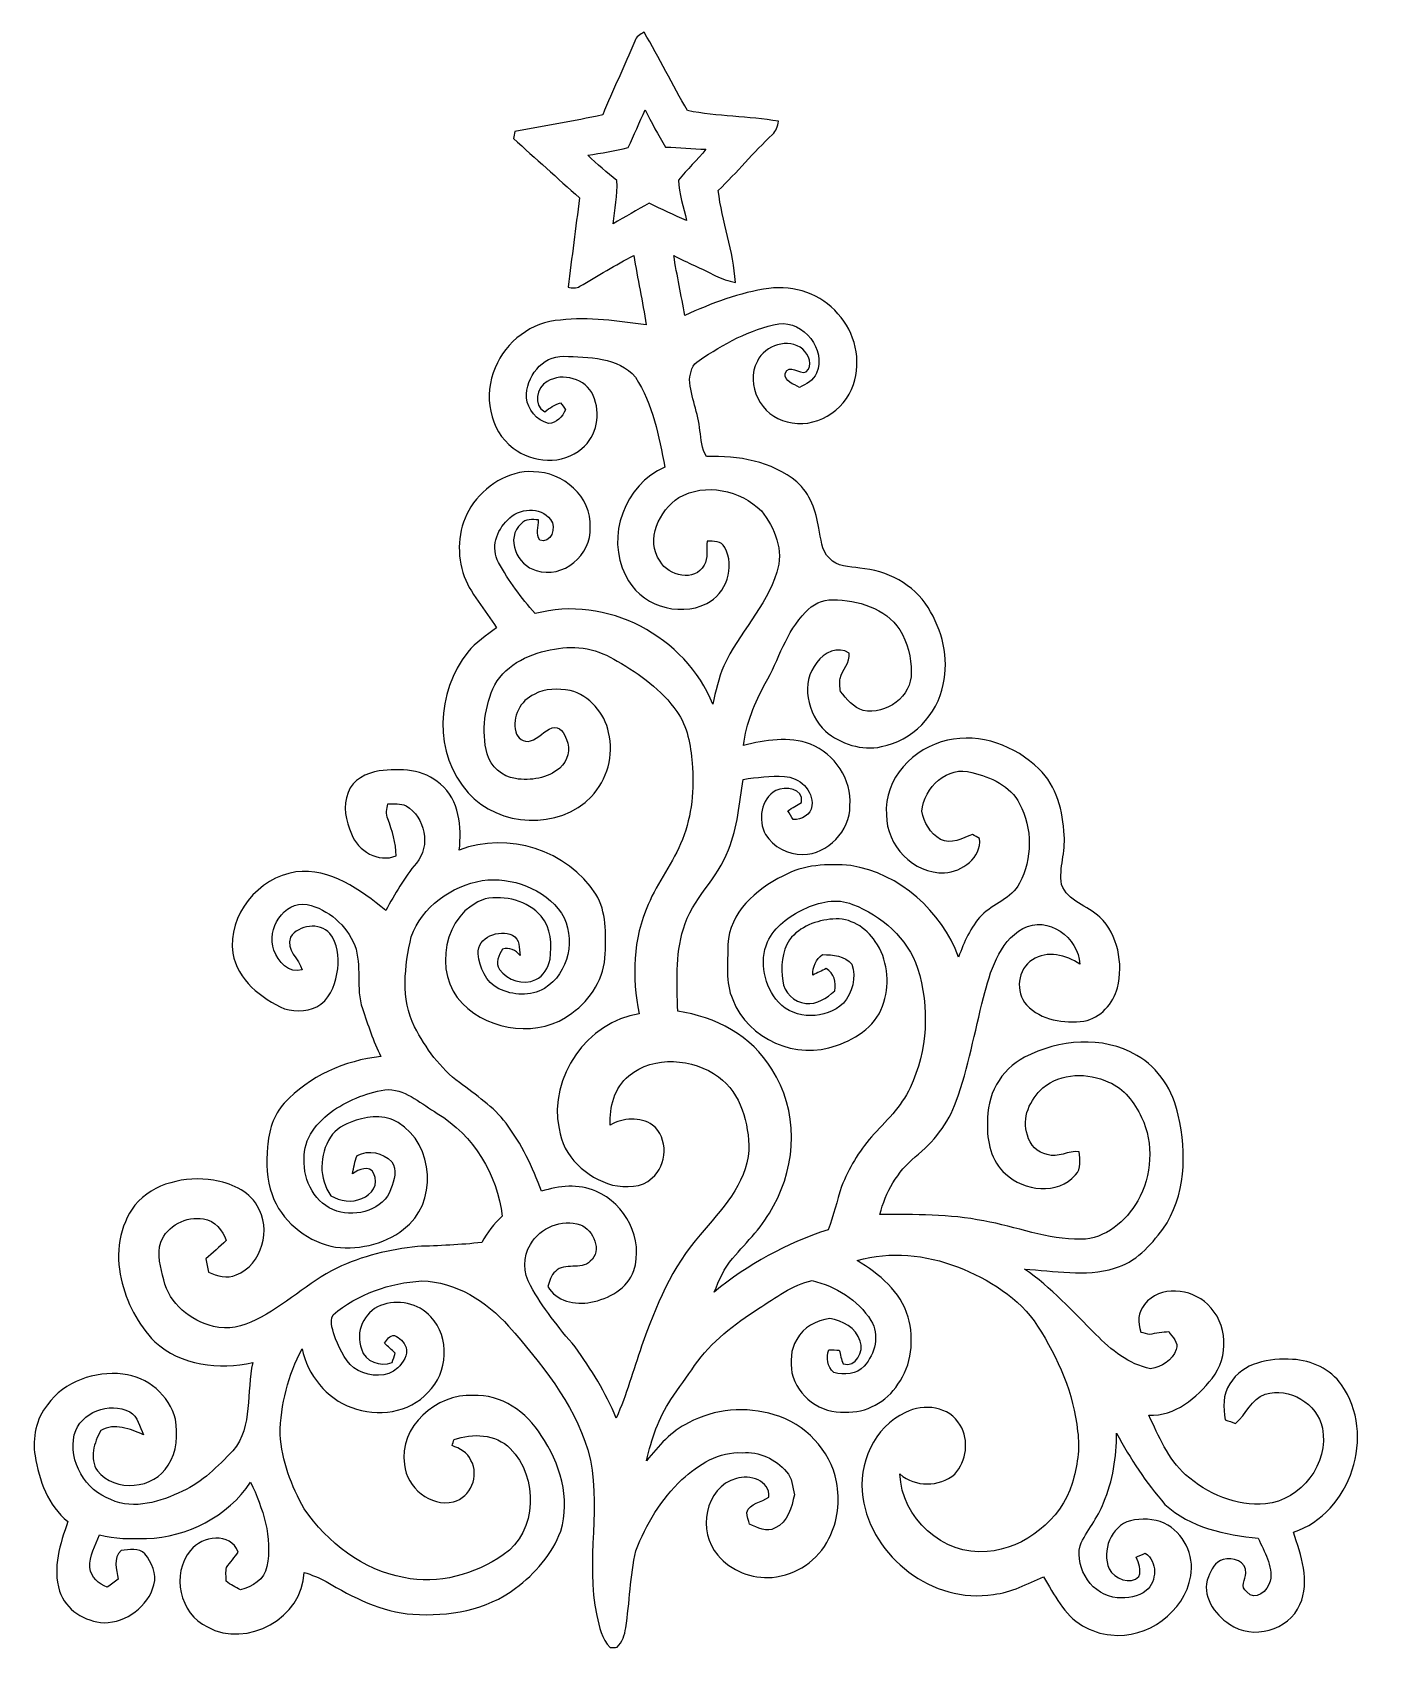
# Model space of a CAD drawing. Header units: centimetres. Extents: x -7.8 to 7.9, y -9.5 to 9.3.
import ezdxf

# ---------------------------------------------------------------- set-up
doc = ezdxf.new("R2010")
doc.units = ezdxf.units.CM
doc.header["$MEASUREMENT"] = 0
doc.layers.add('Camada 1', color=7, linetype='Continuous')

msp = doc.modelspace()

# ---------------------------------------------------------------- linework, layer by layer
at = {"layer": 'Camada 1', "color": 156}
for points, knots in [([(-0.75988, 9.2389), (-0.74507, 9.29216), (-0.69673, 9.31862), (-0.65158, 9.34226), (-0.65158, 9.34226), (-0.47166, 9.0438), (-0.31962, 8.72912), (-0.14393, 8.42856), (-0.14393, 8.42856), (0.2053, 8.35765), (0.5662, 8.3633), (0.91722, 8.30403), (0.91722, 8.30403), (0.90594, 8.24759), (0.89288, 8.18902), (0.84596, 8.15093), (0.84596, 8.15093), (0.62688, 7.94103), (0.4332, 7.70607), (0.21449, 7.49618), (0.21449, 7.49618), (0.2561, 7.13387), (0.39404, 6.78638), (0.4138, 6.42267), (0.4138, 6.42267), (0.33372, 6.43784), (0.25505, 6.46289), (0.18308, 6.50134), (0.18308, 6.50134), (0.02329, 6.58671), (-0.14639, 6.65161), (-0.30514, 6.73876), (-0.30514, 6.73876), (-0.2674, 6.50416), (-0.2166, 6.27203), (-0.17709, 6.03778), (-0.17709, 6.03778), (0.13687, 6.17855), (0.46177, 6.30765), (0.80503, 6.35246), (0.80503, 6.35246), (1.10031, 6.39163), (1.41746, 6.28826), (1.61113, 6.05649), (1.61113, 6.05649), (1.81222, 5.83988), (1.88736, 5.5118), (1.79105, 5.23134), (1.79105, 5.23134), (1.68875, 4.92125), (1.3395, 4.70393), (1.0174, 4.79672), (1.0174, 4.79672), (0.72002, 4.85775), (0.5228, 5.23027), (0.67062, 5.50333), (0.67062, 5.50333), (0.76164, 5.69066), (1.03363, 5.78167), (1.2019, 5.64303), (1.2019, 5.64303), (1.26824, 5.57847), (1.32467, 5.45253), (1.24142, 5.37951), (1.24142, 5.37951), (1.15922, 5.34212), (1.04069, 5.48252), (0.99518, 5.36046), (0.99518, 5.36046), (0.9846, 5.2652), (1.09784, 5.23769), (1.16063, 5.19606), (1.16063, 5.19606), (1.23895, 5.23521), (1.32679, 5.27826), (1.36136, 5.36539), (1.36136, 5.36539), (1.47884, 5.6395), (1.20967, 5.97217), (0.92109, 5.94113), (0.92109, 5.94113), (0.58313, 5.8734), (0.2734, 5.70723), (-0.00811, 5.51285), (-0.00811, 5.51285), (-0.08784, 5.46876), (-0.11465, 5.3735), (-0.11959, 5.28849), (-0.11959, 5.28849), (-0.10688, 5.08528), (-0.01905, 4.8962), (0.00141, 4.6937), (0.00141, 4.6937), (0.01658, 4.59176), (0.01622, 4.48098), (0.07691, 4.39242), (0.07691, 4.39242), (0.44555, 4.4009), (0.8396, 4.33811), (1.131, 4.09397), (1.131, 4.09397), (1.2908, 3.96063), (1.3522, 3.75214), (1.38782, 3.55528), (1.38782, 3.55528), (1.41605, 3.4357), (1.41286, 3.29494), (1.51129, 3.20569), (1.51129, 3.20569), (1.59702, 3.10056), (1.74412, 3.10656), (1.86655, 3.08751), (1.86655, 3.08751), (2.18157, 3.06387), (2.49555, 2.90159), (2.66242, 2.62748), (2.66242, 2.62748), (2.82928, 2.36643), (2.91007, 2.03729), (2.83915, 1.73177), (2.83915, 1.73177), (2.77388, 1.37478), (2.47509, 1.07209), (2.11807, 1.00471), (2.11807, 1.00471), (1.8877, 0.95284), (1.64217, 1.03611), (1.46473, 1.18533), (1.46473, 1.18533), (1.25835, 1.38606), (1.16874, 1.75012), (1.36596, 1.98649), (1.36596, 1.98649), (1.44215, 2.10114), (1.61642, 2.18405), (1.74025, 2.09585), (1.74025, 2.09585), (1.75789, 1.98296), (1.66017, 1.90465), (1.63617, 1.80162), (1.63617, 1.80162), (1.62736, 1.75083), (1.63617, 1.69969), (1.639, 1.64853), (1.639, 1.64853), (1.7152, 1.56138), (1.79, 1.45767), (1.90712, 1.42521), (1.90712, 1.42521), (2.17028, 1.37159), (2.4758, 1.59066), (2.46556, 1.87006), (2.46556, 1.87006), (2.46768, 2.04364), (2.42393, 2.22108), (2.33221, 2.36889), (2.33221, 2.36889), (2.16288, 2.62254), (1.84221, 2.71604), (1.55117, 2.71921), (1.55117, 2.71921), (1.4284, 2.72732), (1.3148, 2.66206), (1.2326, 2.57562), (1.2326, 2.57562), (1.00576, 2.3428), (0.92109, 2.01965), (0.76376, 1.74271), (0.76376, 1.74271), (0.63712, 1.51835), (0.54292, 1.27669), (0.50906, 1.01988), (0.50906, 1.01988), (0.76234, 1.08196), (1.03857, 1.12783), (1.29046, 1.03433), (1.29046, 1.03433), (1.5702, 0.91934), (1.77799, 0.62301), (1.75119, 0.31537), (1.75119, 0.31537), (1.75294, 0.02399), (1.49577, -0.25293), (1.20015, -0.2533), (1.20015, -0.2533), (1.02763, -0.25681), (0.85619, -0.16827), (0.76588, -0.0201), (0.76588, -0.0201), (0.6738, 0.14746), (0.71154, 0.39334), (0.88618, 0.49213), (0.88618, 0.49213), (1.00188, 0.54575), (1.20791, 0.5228), (1.18638, 0.35243), (1.18638, 0.35243), (1.13276, 0.32137), (1.07984, 0.28928), (1.02729, 0.25646), (1.02729, 0.25646), (1.04281, 0.23071), (1.0735, 0.17955), (1.08866, 0.1538), (1.08866, 0.1538), (1.18745, 0.14817), (1.2947, 0.2092), (1.30739, 0.31396), (1.30739, 0.31396), (1.32715, 0.49388), (1.15958, 0.64981), (0.98743, 0.65722), (0.98743, 0.65722), (0.82549, 0.6671), (0.66357, 0.64557), (0.50375, 0.6223), (0.50375, 0.6223), (0.4646, 0.34536), (0.43814, 0.06314), (0.33267, -0.19897), (0.33267, -0.19897), (0.21624, -0.53974), (-0.09877, -0.77152), (-0.19227, -1.12253), (-0.19227, -1.12253), (-0.28892, -1.43369), (-0.26634, -1.76213), (-0.25858, -2.08314), (-0.25858, -2.08314), (0.17885, -2.14524), (0.60959, -2.37208), (0.83784, -2.76119), (0.83784, -2.76119), (1.14969, -3.23179), (1.13383, -3.87032), (0.85972, -4.35434), (0.85972, -4.35434), (0.74329, -4.58964), (0.55033, -4.77097), (0.3824, -4.96851), (0.3824, -4.96851), (0.28081, -5.08141), (0.22647, -5.22534), (0.16581, -5.36222), (0.16581, -5.36222), (0.55845, -5.03802), (1.01141, -4.79036), (1.49613, -4.63373), (1.49613, -4.63373), (1.55999, -4.4697), (1.59843, -4.29753), (1.65417, -4.13066), (1.65417, -4.13066), (1.7346, -3.91865), (1.8549, -3.7218), (2.00201, -3.54965), (2.00201, -3.54965), (2.16712, -3.37149), (2.3495, -3.20004), (2.45285, -2.97602), (2.45285, -2.97602), (2.65852, -2.54494), (2.68216, -2.03517), (2.54034, -1.58114), (2.54034, -1.58114), (2.42464, -1.23048), (2.11983, -0.96731), (1.78223, -0.83643), (1.78223, -0.83643), (1.59631, -0.75847), (1.38923, -0.81033), (1.21355, -0.89076), (1.21355, -0.89076), (1.0414, -0.97613), (0.87171, -1.09502), (0.7888, -1.27423), (0.7888, -1.27423), (0.68686, -1.50812), (0.75388, -1.79034), (0.91651, -1.97943), (0.91651, -1.97943), (1.1123, -2.18617), (1.46931, -2.18227), (1.67393, -1.99143), (1.67393, -1.99143), (1.77658, -1.86937), (1.82986, -1.68839), (1.77341, -1.53528), (1.77341, -1.53528), (1.69157, -1.43474), (1.55187, -1.42416), (1.43157, -1.42309), (1.43157, -1.42309), (1.34937, -1.47637), (1.31762, -1.56632), (1.31726, -1.66088), (1.31726, -1.66088), (1.36947, -1.63583), (1.42168, -1.61079), (1.47425, -1.58679), (1.47425, -1.58679), (1.56951, -1.64253), (1.59103, -1.74308), (1.57302, -1.84608), (1.57302, -1.84608), (1.48061, -1.93004), (1.36525, -2.00695), (1.23437, -1.99284), (1.23437, -1.99284), (1.09714, -1.98049), (0.98495, -1.86513), (0.96626, -1.73073), (0.96626, -1.73073), (0.94614, -1.5681), (0.9525, -1.38888), (1.04634, -1.24848), (1.04634, -1.24848), (1.16592, -1.09536), (1.36207, -1.02059), (1.55117, -1.00753), (1.55117, -1.00753), (1.74978, -0.98602), (1.93993, -1.10771), (2.04716, -1.26858), (2.04716, -1.26858), (2.19039, -1.47214), (2.2158, -1.74378), (2.1477, -1.97908), (2.1477, -1.97908), (2.07468, -2.23448), (1.83761, -2.40629), (1.59385, -2.48179), (1.59385, -2.48179), (1.131, -2.66417), (0.56444, -2.40665), (0.38276, -1.94804), (0.38276, -1.94804), (0.29245, -1.74519), (0.32807, -1.51835), (0.32666, -1.30352), (0.32666, -1.30352), (0.34748, -0.93203), (0.65405, -0.66004), (0.96731, -0.50587), (0.96731, -0.50587), (1.2086, -0.37217), (1.49224, -0.35772), (1.76106, -0.38452), (1.76106, -0.38452), (2.33539, -0.47308), (2.81657, -0.91651), (3.01907, -1.45167), (3.01907, -1.45167), (3.08081, -1.27669), (3.15948, -1.10313), (3.28577, -0.96448), (3.28577, -0.96448), (3.42582, -0.83007), (3.6329, -0.76763), (3.73097, -0.59055), (3.73097, -0.59055), (3.87843, -0.30514), (3.88301, 0.05257), (3.72957, 0.33655), (3.72957, 0.33655), (3.6262, 0.54856), (3.39054, 0.64876), (3.17429, 0.70379), (3.17429, 0.70379), (2.89418, 0.78809), (2.61055, 0.52599), (2.59115, 0.25223), (2.59115, 0.25223), (2.60667, 0.11465), (2.69346, -0.00387), (2.80634, -0.07972), (2.80634, -0.07972), (2.93158, -0.13899), (3.06492, -0.06667), (3.18099, -0.01975), (3.18099, -0.01975), (3.2018, -0.03174), (3.24309, -0.05537), (3.26354, -0.06738), (3.26354, -0.06738), (3.28789, -0.29562), (3.06034, -0.45366), (2.85467, -0.46848), (2.85467, -0.46848), (2.49025, -0.48119), (2.17416, -0.14887), (2.17769, 0.21025), (2.17769, 0.21025), (2.14171, 0.63005), (2.49624, 0.99484), (2.88924, 1.07984), (2.88924, 1.07984), (3.2713, 1.16699), (3.68158, 1.01494), (3.95639, 0.74507), (3.95639, 0.74507), (4.16172, 0.54468), (4.23791, 0.24977), (4.24992, -0.02892), (4.24992, -0.02892), (4.27107, -0.22189), (4.18853, -0.41027), (4.21957, -0.60289), (4.21957, -0.60289), (4.29048, -0.80468), (4.52437, -0.84878), (4.66514, -0.98531), (4.66514, -0.98531), (4.88032, -1.19486), (4.94205, -1.524), (4.87115, -1.80903), (4.87115, -1.80903), (4.82282, -1.99495), (4.67501, -2.16252), (4.48132, -2.1985), (4.48132, -2.1985), (4.2478, -2.22708), (3.98144, -2.18968), (3.81282, -2.01083), (3.81282, -2.01083), (3.67558, -1.85737), (3.70699, -1.59419), (3.88055, -1.48201), (3.88055, -1.48201), (4.04988, -1.37159), (4.27637, -1.42309), (4.43194, -1.53563), (4.43194, -1.53563), (4.421, -1.22307), (4.05835, -0.96131), (3.76836, -1.11794), (3.76836, -1.11794), (3.48192, -1.28269), (3.38632, -1.62453), (3.31045, -1.92334), (3.31045, -1.92334), (3.20462, -2.32728), (3.13302, -2.74109), (2.99049, -3.13443), (2.99049, -3.13443), (2.89913, -3.39231), (2.72625, -3.61492), (2.51319, -3.78459), (2.51319, -3.78459), (2.30504, -3.95569), (2.165, -4.19417), (2.10149, -4.45523), (2.10149, -4.45523), (2.50577, -4.45698), (2.91358, -4.45028), (3.31187, -4.53107), (3.31187, -4.53107), (3.6904, -4.59563), (4.05589, -4.75156), (4.44429, -4.74591), (4.44429, -4.74591), (4.73216, -4.74098), (4.97134, -4.53531), (5.10998, -4.29682), (5.10998, -4.29682), (5.27297, -4.00227), (5.29943, -3.62866), (5.15338, -3.3221), (5.15338, -3.3221), (5.07152, -3.15136), (4.95017, -2.9845), (4.76956, -2.91007), (4.76956, -2.91007), (4.5272, -2.79681), (4.21428, -2.8007), (4.00297, -2.97814), (4.00297, -2.97814), (3.85197, -3.1115), (3.75002, -3.33058), (3.82093, -3.5306), (3.82093, -3.5306), (3.8488, -3.64208), (3.93876, -3.73415), (4.05341, -3.75603), (4.05341, -3.75603), (4.17971, -3.80364), (4.29753, -3.70382), (4.4263, -3.72463), (4.4263, -3.72463), (4.4323, -3.81565), (4.45664, -3.92182), (4.38255, -3.99308), (4.38255, -3.99308), (4.17688, -4.23367), (3.78037, -4.1857), (3.56588, -3.98215), (3.56588, -3.98215), (3.39972, -3.83433), (3.34644, -3.59938), (3.35562, -3.38525), (3.35562, -3.38525), (3.34044, -3.07622), (3.50872, -2.76119), (3.78848, -2.62149), (3.78848, -2.62149), (4.18641, -2.41265), (4.70005, -2.36431), (5.09763, -2.59927), (5.09763, -2.59927), (5.35552, -2.74319), (5.52379, -3.01378), (5.582, -3.29847), (5.582, -3.29847), (5.68147, -3.74156), (5.67124, -4.2411), (5.40349, -4.62597), (5.40349, -4.62597), (5.25638, -4.81858), (5.08246, -5.01826), (4.83834, -5.08246), (4.83834, -5.08246), (4.49509, -5.18971), (4.13597, -5.11033), (3.786, -5.0941), (3.786, -5.0941), (4.10104, -5.30542), (4.35151, -5.59152), (4.62033, -5.8554), (4.62033, -5.8554), (4.79531, -6.03815), (5.00556, -6.2036), (5.2585, -6.25722), (5.2585, -6.25722), (5.38726, -6.23569), (5.51638, -6.16091), (5.55907, -6.03074), (5.55907, -6.03074), (5.58799, -5.94747), (5.51215, -5.8868), (5.47263, -5.82365), (5.47263, -5.82365), (5.3975, -5.82612), (5.32306, -5.83564), (5.25039, -5.85435), (5.25039, -5.85435), (5.21441, -5.84553), (5.17877, -5.83671), (5.14314, -5.82824), (5.14314, -5.82824), (5.1068, -5.71923), (5.10928, -5.59435), (5.189, -5.50509), (5.189, -5.50509), (5.36645, -5.2779), (5.73263, -5.31671), (5.92384, -5.50438), (5.92384, -5.50438), (6.16055, -5.72452), (6.17607, -6.11964), (5.97605, -6.36869), (5.97605, -6.36869), (5.79649, -6.59341), (5.54496, -6.81708), (5.23699, -6.79696), (5.23699, -6.79696), (5.35586, -7.04249), (5.45853, -7.30849), (5.66807, -7.49406), (5.66807, -7.49406), (5.9203, -7.71735), (6.25934, -7.86236), (6.59977, -7.83449), (6.59977, -7.83449), (7.01498, -7.7918), (7.34694, -7.36106), (7.26334, -6.94901), (7.26334, -6.94901), (7.20443, -6.66114), (6.87634, -6.46747), (6.59659, -6.5546), (6.59659, -6.5546), (6.42937, -6.60681), (6.37611, -6.79379), (6.24981, -6.89504), (6.24981, -6.89504), (6.20923, -6.88199), (6.16937, -6.86717), (6.13021, -6.85095), (6.13021, -6.85095), (6.1041, -6.71054), (6.09952, -6.55637), (6.18455, -6.43395), (6.18455, -6.43395), (6.32848, -6.18208), (6.6502, -6.13056), (6.91515, -6.14715), (6.91515, -6.14715), (7.13668, -6.1602), (7.35894, -6.25756), (7.48629, -6.4456), (7.48629, -6.4456), (7.89657, -7.01993), (7.59741, -7.94385), (6.92502, -8.16434), (6.92502, -8.16434), (7.01428, -8.43138), (7.12364, -8.73512), (7.00158, -9.00959), (7.00158, -9.00959), (6.87175, -9.31438), (6.44877, -9.42516), (6.17926, -9.23819), (6.17926, -9.23819), (6.00604, -9.12459), (5.84412, -8.89776), (5.93372, -8.68574), (5.93372, -8.68574), (5.96547, -8.60212), (6.01062, -8.50618), (6.10622, -8.48465), (6.10622, -8.48465), (6.2103, -8.44408), (6.38632, -8.51041), (6.36939, -8.642), (6.36939, -8.642), (6.36517, -8.71502), (6.29813, -8.80816), (6.38174, -8.86001), (6.38174, -8.86001), (6.47559, -8.9856), (6.62939, -8.84273), (6.65551, -8.73441), (6.65551, -8.73441), (6.68796, -8.55591), (6.58636, -8.39187), (6.51544, -8.2356), (6.51544, -8.2356), (6.13021, -8.19326), (5.71816, -8.116), (5.42642, -7.83943), (5.42642, -7.83943), (5.20664, -7.58684), (5.02002, -7.30496), (4.86268, -7.0097), (4.86268, -7.0097), (4.86127, -7.28627), (4.8207, -7.56496), (4.70887, -7.82002), (4.70887, -7.82002), (4.64572, -8.00206), (4.50814, -8.14492), (4.43547, -8.32167), (4.43547, -8.32167), (4.37268, -8.5926), (4.58399, -8.91151), (4.87009, -8.9288), (4.87009, -8.9288), (4.98615, -8.93974), (5.11386, -8.92033), (5.20805, -8.8466), (5.20805, -8.8466), (5.334, -8.73831), (5.34387, -8.50618), (5.19677, -8.41092), (5.19677, -8.41092), (5.17065, -8.42186), (5.1181, -8.44408), (5.09198, -8.45502), (5.09198, -8.45502), (5.12268, -8.52523), (5.15267, -8.60424), (5.12304, -8.68079), (5.12304, -8.68079), (5.02072, -8.78592), (4.83799, -8.70691), (4.77626, -8.59189), (4.77626, -8.59189), (4.68629, -8.38093), (4.79495, -8.09554), (5.02355, -8.02993), (5.02355, -8.02993), (5.15338, -8.00206), (5.29624, -8.00381), (5.41901, -8.05992), (5.41901, -8.05992), (5.64091, -8.16751), (5.77356, -8.43314), (5.72664, -8.67516), (5.72664, -8.67516), (5.65608, -9.09672), (5.21828, -9.41387), (4.79602, -9.36342), (4.79602, -9.36342), (4.67854, -9.35813), (4.56671, -9.31192), (4.4651, -9.25547), (4.4651, -9.25547), (4.24461, -9.13236), (4.13737, -8.8907), (4.01072, -8.68469), (4.01072, -8.68469), (3.81987, -8.76265), (3.63502, -8.8713), (3.42406, -8.89), (3.42406, -8.89), (2.71921, -9.00711), (2.00766, -8.45679), (1.89971, -7.7604), (1.89971, -7.7604), (1.84643, -7.3734), (2.02671, -6.92962), (2.40064, -6.76875), (2.40064, -6.76875), (2.60738, -6.65621), (2.91535, -6.695), (3.03635, -6.91373), (3.03635, -6.91373), (3.14571, -7.09329), (3.11221, -7.33178), (2.97461, -7.48665), (2.97461, -7.48665), (2.79047, -7.63729), (2.51566, -7.64363), (2.33432, -7.48488), (2.33432, -7.48488), (2.35126, -7.99641), (2.83774, -8.44196), (3.35104, -8.39082), (3.35104, -8.39082), (3.79871, -8.35201), (4.20828, -8.02252), (4.34481, -7.59424), (4.34481, -7.59424), (4.40124, -7.39846), (4.43793, -7.19067), (4.40725, -6.98746), (4.40725, -6.98746), (4.36245, -6.54578), (4.18007, -6.12846), (3.94053, -5.75944), (3.94053, -5.75944), (3.72533, -5.42395), (3.36868, -5.21194), (3.00637, -5.06764), (3.00637, -5.06764), (2.63666, -4.92512), (2.22003, -4.88173), (1.8362, -4.99285), (1.8362, -4.99285), (2.08915, -5.1495), (2.34738, -5.35374), (2.42958, -5.6536), (2.42958, -5.6536), (2.50331, -5.91467), (2.47227, -6.21488), (2.31104, -6.43819), (2.31104, -6.43819), (2.18015, -6.6435), (1.93852, -6.77579), (1.69403, -6.76346), (1.69403, -6.76346), (1.41323, -6.78532), (1.13595, -6.57895), (1.0728, -6.30555), (1.0728, -6.30555), (1.05974, -6.17431), (1.05268, -6.03144), (1.1303, -5.91714), (1.1303, -5.91714), (1.20402, -5.77037), (1.3596, -5.69277), (1.51623, -5.67019), (1.51623, -5.67019), (1.66582, -5.69736), (1.82209, -5.77744), (1.86867, -5.93336), (1.86867, -5.93336), (1.92017, -6.05225), (1.81785, -6.24521), (1.67216, -6.19936), (1.67216, -6.19936), (1.65135, -6.14749), (1.63936, -6.09318), (1.6263, -6.03956), (1.6263, -6.03956), (1.59631, -6.03849), (1.53599, -6.03673), (1.506, -6.03603), (1.506, -6.03603), (1.46897, -6.13056), (1.4859, -6.23076), (1.56174, -6.30096), (1.56174, -6.30096), (1.68275, -6.33236), (1.83056, -6.3267), (1.9184, -6.22547), (1.9184, -6.22547), (2.04223, -6.08436), (2.1029, -5.86069), (1.99602, -5.69277), (1.99602, -5.69277), (1.84467, -5.45146), (1.58291, -5.29378), (1.30986, -5.22676), (1.30986, -5.22676), (1.07562, -5.27755), (0.8844, -5.4289), (0.68509, -5.55271), (0.68509, -5.55271), (0.40357, -5.73263), (0.13299, -5.94218), (-0.06173, -6.217), (-0.06173, -6.217), (-0.14993, -6.35212), (-0.2487, -6.48017), (-0.33725, -6.61492), (-0.33725, -6.61492), (-0.48083, -6.83012), (-0.56479, -7.07884), (-0.62159, -7.32966), (-0.62159, -7.32966), (-0.48294, -7.15715), (-0.33479, -6.98641), (-0.13229, -6.88693), (-0.13229, -6.88693), (0.17073, -6.72324), (0.53939, -6.69361), (0.86747, -6.79272), (0.86747, -6.79272), (1.22378, -6.90174), (1.52576, -7.20443), (1.59419, -7.57555), (1.59419, -7.57555), (1.63583, -7.79885), (1.61042, -8.03663), (1.50459, -8.23948), (1.50459, -8.23948), (1.3843, -8.49207), (1.12182, -8.66775), (0.84384, -8.69138), (0.84384, -8.69138), (0.60749, -8.71044), (0.36159, -8.6173), (0.2099, -8.43209), (0.2099, -8.43209), (-0.0321, -8.1668), (0.05326, -7.63305), (0.42615, -7.5385), (0.42615, -7.5385), (0.57502, -7.48383), (0.82408, -7.56179), (0.80398, -7.75404), (0.80398, -7.75404), (0.72284, -7.82355), (0.57996, -7.81685), (0.5468, -7.93608), (0.5468, -7.93608), (0.55457, -7.98194), (0.56585, -8.02745), (0.57996, -8.07261), (0.57996, -8.07261), (0.6731, -8.10753), (0.78105, -8.17386), (0.87806, -8.11459), (0.87806, -8.11459), (1.02975, -8.04791), (1.07032, -7.87259), (1.10277, -7.72653), (1.10277, -7.72653), (1.0795, -7.63551), (1.07879, -7.53109), (1.01211, -7.45808), (1.01211, -7.45808), (0.88477, -7.31166), (0.69003, -7.22029), (0.49459, -7.23688), (0.49459, -7.23688), (0.22542, -7.221), (-0.01869, -7.37446), (-0.2092, -7.54979), (-0.2092, -7.54979), (-0.45191, -7.7784), (-0.62688, -8.07154), (-0.74648, -8.38093), (-0.74648, -8.38093), (-0.81455, -8.67621), (-0.81808, -8.98207), (-0.86571, -9.28122), (-0.86571, -9.28122), (-0.87453, -9.36519), (-0.90664, -9.44597), (-0.96555, -9.50806), (-0.96555, -9.50806), (-0.98602, -9.50877), (-1.02729, -9.50982), (-1.0481, -9.51052), (-1.0481, -9.51052), (-1.14757, -9.41175), (-1.17157, -9.26853), (-1.20297, -9.13799), (-1.20297, -9.13799), (-1.34443, -8.49982), (-1.13135, -7.83731), (-1.30598, -7.20336), (-1.30598, -7.20336), (-1.47778, -6.6481), (-1.85561, -6.18983), (-2.23131, -5.75909), (-2.23131, -5.75909), (-2.48849, -5.46876), (-2.84762, -5.24157), (-3.24484, -5.23168), (-3.24484, -5.23168), (-3.61843, -5.25426), (-3.99204, -5.38339), (-4.27989, -5.6268), (-4.27989, -5.6268), (-4.32328, -5.71465), (-4.27955, -5.81942), (-4.25026, -5.90656), (-4.25026, -5.90656), (-4.18923, -6.04448), (-4.1282, -6.20218), (-3.98744, -6.27732), (-3.98744, -6.27732), (-3.84457, -6.34753), (-3.6463, -6.36517), (-3.52354, -6.24628), (-3.52354, -6.24628), (-3.46533, -6.18277), (-3.40113, -6.09881), (-3.42793, -6.00709), (-3.42793, -6.00709), (-3.4484, -5.94218), (-3.50307, -5.89633), (-3.56305, -5.8688), (-3.56305, -5.8688), (-3.62267, -5.86317), (-3.64771, -5.9203), (-3.67805, -5.95911), (-3.67805, -5.95911), (-3.63748, -5.99687), (-3.59657, -6.03496), (-3.55528, -6.07306), (-3.55528, -6.07306), (-3.56551, -6.11011), (-3.57752, -6.1468), (-3.59092, -6.18348), (-3.59092, -6.18348), (-3.72638, -6.23851), (-3.91018, -6.17502), (-3.94794, -6.02438), (-3.94794, -6.02438), (-4.02554, -5.82999), (-3.919, -5.59681), (-3.72709, -5.51921), (-3.72709, -5.51921), (-3.52882, -5.44335), (-3.28117, -5.48745), (-3.13867, -5.6508), (-3.13867, -5.6508), (-2.91217, -5.89104), (-2.93722, -6.30344), (-3.17146, -6.52992), (-3.17146, -6.52992), (-3.38737, -6.78003), (-3.76449, -6.81743), (-4.06118, -6.70947), (-4.06118, -6.70947), (-4.36068, -6.60541), (-4.57412, -6.32812), (-4.64149, -6.02368), (-4.64149, -6.02368), (-4.80554, -6.32882), (-4.89162, -6.67631), (-4.89761, -7.02239), (-4.89761, -7.02239), (-4.8761, -7.32895), (-4.76849, -7.62635), (-4.61539, -7.89164), (-4.61539, -7.89164), (-4.34552, -8.28815), (-3.93312, -8.60636), (-3.45439, -8.69456), (-3.45439, -8.69456), (-3.05328, -8.7778), (-2.62607, -8.65964), (-2.2941, -8.42822), (-2.2941, -8.42822), (-1.88948, -8.1601), (-1.88453, -7.51769), (-2.21226, -7.18784), (-2.21226, -7.18784), (-2.3823, -7.01604), (-2.65219, -7.00617), (-2.86843, -7.08342), (-2.86843, -7.08342), (-2.87408, -7.1007), (-2.885, -7.13493), (-2.89065, -7.15186), (-2.89065, -7.15186), (-2.80423, -7.18889), (-2.70827, -7.23229), (-2.67053, -7.32613), (-2.67053, -7.32613), (-2.57033, -7.50393), (-2.6737, -7.76005), (-2.87548, -7.80837), (-2.87548, -7.80837), (-3.14325, -7.87752), (-3.42053, -7.64117), (-3.44769, -7.37588), (-3.44769, -7.37588), (-3.51825, -6.93313), (-3.07128, -6.54368), (-2.64688, -6.56872), (-2.64688, -6.56872), (-2.31775, -6.55214), (-2.01789, -6.76168), (-1.85208, -7.03474), (-1.85208, -7.03474), (-1.63159, -7.354), (-1.50495, -7.76993), (-1.62418, -8.15128), (-1.62418, -8.15128), (-1.72225, -8.42222), (-1.92263, -8.64729), (-2.15018, -8.81909), (-2.15018, -8.81909), (-2.48954, -9.07591), (-2.93263, -9.14964), (-3.34856, -9.12176), (-3.34856, -9.12176), (-3.71474, -9.09708), (-4.04917, -8.92422), (-4.35963, -8.74148), (-4.35963, -8.74148), (-4.44183, -8.69597), (-4.52966, -8.6621), (-4.61856, -8.63318), (-4.61856, -8.63318), (-4.6302, -9.16305), (-5.28778, -9.52394), (-5.74604, -9.27064), (-5.74604, -9.27064), (-6.06989, -9.11789), (-6.1722, -8.65011), (-5.94289, -8.37635), (-5.94289, -8.37635), (-5.81025, -8.20561), (-5.47582, -8.16115), (-5.38585, -8.39576), (-5.38585, -8.39576), (-5.42712, -8.45925), (-5.47899, -8.51534), (-5.5245, -8.57566), (-5.5245, -8.57566), (-5.53332, -8.62894), (-5.52732, -8.68327), (-5.52662, -8.7376), (-5.52662, -8.7376), (-5.47475, -8.77639), (-5.41901, -8.80957), (-5.3601, -8.83778), (-5.3601, -8.83778), (-5.22145, -8.79863), (-5.07787, -8.72101), (-5.05249, -8.56473), (-5.05249, -8.56473), (-4.98193, -8.22924), (-5.1001, -7.88175), (-5.24228, -7.57977), (-5.24228, -7.57977), (-5.50827, -7.98335), (-5.97958, -8.22147), (-6.45759, -8.23841), (-6.45759, -8.23841), (-6.64104, -8.23982), (-6.82695, -8.24512), (-7.00546, -8.19538), (-7.00546, -8.19538), (-7.05555, -8.31814), (-7.12152, -8.44161), (-7.11799, -8.57778), (-7.11799, -8.57778), (-7.10564, -8.68997), (-7.01604, -8.7704), (-6.91373, -8.80533), (-6.91373, -8.80533), (-6.87069, -8.77464), (-6.828, -8.74289), (-6.78532, -8.71185), (-6.78532, -8.71185), (-6.81073, -8.59579), (-6.85058, -8.47019), (-6.75111, -8.37706), (-6.75111, -8.37706), (-6.65973, -8.36894), (-6.54685, -8.34178), (-6.47417, -8.41621), (-6.47417, -8.41621), (-6.39762, -8.51746), (-6.33165, -8.6487), (-6.37046, -8.77851), (-6.37046, -8.77851), (-6.43643, -9.03323), (-6.69079, -9.21807), (-6.95113, -9.2216), (-6.95113, -9.2216), (-7.17444, -9.2082), (-7.40127, -9.07274), (-7.47112, -8.85155), (-7.47112, -8.85155), (-7.55543, -8.58061), (-7.463, -8.29804), (-7.37446, -8.0405), (-7.37446, -8.0405), (-7.6073, -7.85247), (-7.71031, -7.5586), (-7.75757, -7.27251), (-7.75757, -7.27251), (-7.78862, -7.06542), (-7.74522, -6.84213), (-7.6133, -6.67597), (-7.6133, -6.67597), (-7.41503, -6.40608), (-7.05872, -6.27909), (-6.73206, -6.3193), (-6.73206, -6.3193), (-6.4463, -6.34894), (-6.18842, -6.56554), (-6.11964, -6.84564), (-6.11964, -6.84564), (-6.09318, -7.02592), (-6.09776, -7.22383), (-6.20323, -7.38011), (-6.20323, -7.38011), (-6.36517, -7.66655), (-6.82449, -7.70254), (-7.0298, -7.44819), (-7.0298, -7.44819), (-7.12611, -7.30284), (-7.0679, -7.11763), (-6.99028, -6.97759), (-6.99028, -6.97759), (-6.82766, -6.8841), (-6.64915, -6.96066), (-6.49323, -7.02627), (-6.49323, -7.02627), (-6.53555, -6.93384), (-6.55601, -6.81426), (-6.65232, -6.76098), (-6.65232, -6.76098), (-6.88764, -6.63645), (-7.2277, -6.76275), (-7.29933, -7.02697), (-7.29933, -7.02697), (-7.372, -7.33812), (-7.16986, -7.67715), (-6.8721, -7.78369), (-6.8721, -7.78369), (-6.59765, -7.90999), (-6.29284, -7.80625), (-6.03708, -7.6849), (-6.03708, -7.6849), (-5.80319, -7.58225), (-5.62363, -7.39386), (-5.44865, -7.21395), (-5.44865, -7.21395), (-5.20982, -6.92538), (-5.29483, -6.52638), (-5.21757, -6.18525), (-5.21757, -6.18525), (-5.6074, -6.26709), (-6.05683, -6.22017), (-6.36093, -5.94147), (-6.36093, -5.94147), (-6.5553, -5.73863), (-6.69395, -5.48145), (-6.75181, -5.20629), (-6.75181, -5.20629), (-6.82449, -4.91489), (-6.77228, -4.58893), (-6.5927, -4.34552), (-6.5927, -4.34552), (-6.37187, -4.08586), (-6.00216, -4.00685), (-5.67619, -4.05448), (-5.67619, -4.05448), (-5.48075, -4.09081), (-5.26908, -4.17194), (-5.16573, -4.35363), (-5.16573, -4.35363), (-4.99568, -4.6228), (-5.10399, -5.04296), (-5.41055, -5.16113), (-5.41055, -5.16113), (-5.51709, -5.20734), (-5.63068, -5.17455), (-5.73158, -5.13045), (-5.73158, -5.13045), (-5.74321, -5.07824), (-5.75415, -5.02567), (-5.76438, -4.97346), (-5.76438, -4.97346), (-5.68395, -4.90431), (-5.60458, -4.83376), (-5.52696, -4.76144), (-5.52696, -4.76144), (-5.56577, -4.64007), (-5.66032, -4.52966), (-5.79084, -4.50744), (-5.79084, -4.50744), (-5.99052, -4.47428), (-6.21665, -4.58435), (-6.28896, -4.77838), (-6.28896, -4.77838), (-6.34012, -4.92371), (-6.2886, -5.07646), (-6.2551, -5.2197), (-6.2551, -5.2197), (-6.19407, -5.49697), (-5.94184, -5.6977), (-5.67477, -5.76367), (-5.67477, -5.76367), (-5.50721, -5.80602), (-5.33152, -5.76509), (-5.18125, -5.68642), (-5.18125, -5.68642), (-4.84222, -5.52343), (-4.57412, -5.24686), (-4.23545, -5.08282), (-4.23545, -5.08282), (-3.94158, -4.93959), (-3.61914, -4.86445), (-3.2953, -4.82917), (-3.2953, -4.82917), (-3.04446, -4.81999), (-2.79293, -4.81153), (-2.54316, -4.7826), (-2.54316, -4.7826), (-2.48072, -4.66865), (-2.40524, -4.56106), (-2.3054, -4.4764), (-2.3054, -4.4764), (-2.3629, -3.99026), (-2.64195, -3.52989), (-3.06387, -3.27589), (-3.06387, -3.27589), (-3.24626, -3.17076), (-3.41207, -3.00601), (-3.63361, -2.9972), (-3.63361, -2.9972), (-3.86291, -3.02294), (-4.08305, -3.11326), (-4.2746, -3.24026), (-4.2746, -3.24026), (-4.46088, -3.36902), (-4.62879, -3.57011), (-4.61644, -3.81), (-4.61644, -3.81), (-4.63161, -4.06223), (-4.48556, -4.33811), (-4.23509, -4.41571), (-4.23509, -4.41571), (-4.00402, -4.4905), (-3.68793, -4.40265), (-3.60398, -4.155), (-3.60398, -4.155), (-3.56517, -4.05623), (-3.52812, -3.93593), (-3.59409, -3.84033), (-3.59409, -3.84033), (-3.69639, -3.73238), (-3.86679, -3.6971), (-4.00015, -3.76802), (-4.00015, -3.76802), (-4.02449, -3.83716), (-4.04247, -3.90842), (-4.05129, -3.98144), (-4.05129, -3.98144), (-3.98073, -3.92782), (-3.85444, -3.8749), (-3.80293, -3.98039), (-3.80293, -3.98039), (-3.74332, -4.09857), (-3.82693, -4.23121), (-3.94475, -4.26826), (-3.94475, -4.26826), (-4.06118, -4.3254), (-4.19629, -4.29753), (-4.30459, -4.23686), (-4.30459, -4.23686), (-4.44923, -4.04142), (-4.44005, -3.75603), (-4.31165, -3.55494), (-4.31165, -3.55494), (-4.25414, -3.45651), (-4.14513, -3.40571), (-4.04318, -3.3669), (-4.04318, -3.3669), (-3.87631, -3.30694), (-3.677, -3.284), (-3.52071, -3.3842), (-3.52071, -3.3842), (-3.09562, -3.63502), (-3.05647, -4.33563), (-3.45617, -4.62774), (-3.45617, -4.62774), (-3.69322, -4.81329), (-4.01109, -4.8789), (-4.3053, -4.8274), (-4.3053, -4.8274), (-4.61115, -4.7498), (-4.88562, -4.52578), (-4.99145, -4.22416), (-4.99145, -4.22416), (-5.05707, -4.04671), (-5.05882, -3.85444), (-5.04613, -3.66818), (-5.04613, -3.66818), (-5.02813, -3.48473), (-4.97874, -3.29459), (-4.84893, -3.15736), (-4.84893, -3.15736), (-4.55719, -2.84373), (-4.14513, -2.65782), (-3.7218, -2.61196), (-3.7218, -2.61196), (-3.81282, -2.43311), (-3.87103, -2.24119), (-3.93734, -2.05246), (-3.93734, -2.05246), (-4.01954, -1.81468), (-3.93946, -1.55327), (-4.0266, -1.31585), (-4.0266, -1.31585), (-4.12326, -1.08267), (-4.33387, -0.89288), (-4.58187, -0.83784), (-4.58187, -0.83784), (-4.85916, -0.79621), (-5.05812, -1.12572), (-4.97028, -1.36947), (-4.97028, -1.36947), (-4.92441, -1.50318), (-4.79565, -1.64889), (-4.63973, -1.60055), (-4.63973, -1.60055), (-4.67535, -1.46931), (-4.83551, -1.3663), (-4.7766, -1.2192), (-4.7766, -1.2192), (-4.67888, -1.0735), (-4.44005, -1.04315), (-4.31765, -1.17474), (-4.31765, -1.17474), (-4.22592, -1.28975), (-4.21111, -1.4485), (-4.22485, -1.58996), (-4.22485, -1.58996), (-4.24638, -1.74096), (-4.29401, -1.905), (-4.42136, -2.00096), (-4.42136, -2.00096), (-4.54166, -2.09232), (-4.70605, -2.08986), (-4.84575, -2.05493), (-4.84575, -2.05493), (-5.12092, -1.93392), (-5.39362, -1.71662), (-5.45007, -1.40511), (-5.45007, -1.40511), (-5.5132, -0.96273), (-5.14984, -0.52139), (-4.71594, -0.4579), (-4.71594, -0.4579), (-4.31165, -0.4071), (-3.96134, -0.66815), (-3.6643, -0.90735), (-3.6643, -0.90735), (-3.55988, -0.71402), (-3.44735, -0.52458), (-3.30799, -0.35382), (-3.30799, -0.35382), (-3.13619, -0.15769), (-3.20569, 0.18486), (-3.42759, 0.31396), (-3.42759, 0.31396), (-3.49391, 0.34571), (-3.56975, 0.33301), (-3.64031, 0.33655), (-3.64031, 0.33655), (-3.65512, 0.27939), (-3.66747, 0.21836), (-3.64101, 0.16191), (-3.64101, 0.16191), (-3.5881, 0.02363), (-3.54858, -0.1203), (-3.54295, -0.26916), (-3.54295, -0.26916), (-3.74967, -0.35594), (-3.98955, -0.21237), (-4.06646, -0.0141), (-4.06646, -0.0141), (-4.12433, 0.13757), (-4.17476, 0.31221), (-4.1035, 0.46813), (-4.1035, 0.46813), (-4.05341, 0.6223), (-3.88866, 0.69427), (-3.7412, 0.72143), (-3.7412, 0.72143), (-3.49673, 0.75211), (-3.21697, 0.74682), (-3.02718, 0.5662), (-3.02718, 0.5662), (-2.80141, 0.38206), (-2.77988, 0.06631), (-2.80704, -0.2025), (-2.80704, -0.2025), (-2.23943, 0.01869), (-1.54305, -0.20637), (-1.2132, -0.71754), (-1.2132, -0.71754), (-1.0862, -0.92569), (-1.09855, -1.17792), (-1.10384, -1.41216), (-1.10384, -1.41216), (-1.11266, -1.6898), (-1.26929, -1.94875), (-1.49472, -2.10643), (-1.49472, -2.10643), (-1.86867, -2.39501), (-2.44333, -2.32092), (-2.77071, -1.99495), (-2.77071, -1.99495), (-3.12103, -1.64429), (-2.99366, -0.92779), (-2.50401, -0.77328), (-2.50401, -0.77328), (-2.27507, -0.72495), (-2.00907, -0.7948), (-1.85173, -0.97367), (-1.85173, -0.97367), (-1.73214, -1.1109), (-1.72895, -1.30562), (-1.74659, -1.47742), (-1.74659, -1.47742), (-1.76988, -1.57161), (-1.82068, -1.67428), (-1.91557, -1.71379), (-1.91557, -1.71379), (-2.06058, -1.78681), (-2.24437, -1.72049), (-2.33961, -1.59737), (-2.33961, -1.59737), (-2.38724, -1.51799), (-2.34809, -1.4284), (-2.30363, -1.35819), (-2.30363, -1.35819), (-2.22284, -1.33914), (-2.14982, -1.36735), (-2.09832, -1.43333), (-2.09832, -1.43333), (-2.10714, -1.34972), (-2.09797, -1.24213), (-2.18651, -1.19732), (-2.18651, -1.19732), (-2.33927, -1.12289), (-2.60139, -1.21603), (-2.5855, -1.41427), (-2.5855, -1.41427), (-2.57527, -1.5748), (-2.49485, -1.74378), (-2.34667, -1.82033), (-2.34667, -1.82033), (-2.18122, -1.90076), (-1.97626, -1.91381), (-1.81468, -1.81645), (-1.81468, -1.81645), (-1.5261, -1.64394), (-1.44215, -1.22344), (-1.6129, -0.94085), (-1.6129, -0.94085), (-1.81645, -0.65017), (-2.19392, -0.51223), (-2.54, -0.55703), (-2.54, -0.55703), (-2.89736, -0.62406), (-3.24414, -0.86218), (-3.36727, -1.21462), (-3.36727, -1.21462), (-3.44523, -1.55821), (-3.4932, -1.93781), (-3.32809, -2.26518), (-3.32809, -2.26518), (-3.19651, -2.51178), (-3.03388, -2.75237), (-2.80317, -2.91641), (-2.80317, -2.91641), (-2.61549, -3.06528), (-2.40595, -3.19546), (-2.26165, -3.39124), (-2.26165, -3.39124), (-2.08068, -3.63078), (-1.9505, -3.90489), (-1.8475, -4.1857), (-1.8475, -4.1857), (-1.64324, -4.11833), (-1.41569, -4.09397), (-1.21462, -4.1857), (-1.21462, -4.1857), (-0.86747, -4.32611), (-0.65088, -4.75121), (-0.77116, -5.11104), (-0.77116, -5.11104), (-0.84313, -5.32341), (-1.06432, -5.43984), (-1.27212, -5.48111), (-1.27212, -5.48111), (-1.45308, -5.5139), (-1.67957, -5.47088), (-1.7727, -5.29554), (-1.7727, -5.29554), (-1.75083, -5.23487), (-1.73955, -5.16431), (-1.68592, -5.12163), (-1.68592, -5.12163), (-1.57621, -5.00768), (-1.39064, -5.11281), (-1.27811, -5.00238), (-1.27811, -5.00238), (-1.13805, -4.87927), (-1.23718, -4.6369), (-1.39452, -4.57588), (-1.39452, -4.57588), (-1.60937, -4.50391), (-1.86513, -4.60833), (-1.9759, -4.80447), (-1.9759, -4.80447), (-2.06657, -4.94875), (-2.06058, -5.13891), (-1.97731, -5.2853), (-1.97731, -5.2853), (-1.83373, -5.5446), (-1.64747, -5.77744), (-1.45486, -6.0018), (-1.45486, -6.0018), (-1.27175, -6.26285), (-1.09431, -6.53345), (-0.97825, -6.83224), (-0.97825, -6.83224), (-0.85231, -6.56271), (-0.77964, -6.27345), (-0.67944, -5.99439), (-0.67944, -5.99439), (-0.51788, -5.5312), (-0.32456, -5.06589), (0.00316, -4.6937), (0.00316, -4.6937), (0.24765, -4.40443), (0.54044, -4.10598), (0.57185, -3.70733), (0.57185, -3.70733), (0.5715, -3.39336), (0.4826, -3.04375), (0.21731, -2.84833), (0.21731, -2.84833), (-0.08113, -2.63348), (-0.53445, -2.59467), (-0.82797, -2.8381), (-0.82797, -2.8381), (-0.9973, -2.97497), (-1.05657, -3.20286), (-1.04668, -3.41277), (-1.04668, -3.41277), (-0.89675, -3.32527), (-0.69849, -3.31257), (-0.55104, -3.41241), (-0.55104, -3.41241), (-0.36724, -3.56129), (-0.37465, -3.88231), (-0.55808, -4.02943), (-0.55808, -4.02943), (-0.67768, -4.15254), (-0.86501, -4.13948), (-1.02022, -4.11198), (-1.02022, -4.11198), (-1.32503, -4.02766), (-1.59948, -3.77754), (-1.64217, -3.45369), (-1.64217, -3.45369), (-1.77024, -2.85043), (-1.31127, -2.20839), (-0.7066, -2.11242), (-0.7066, -2.11242), (-0.79762, -1.68909), (-0.78069, -1.23859), (-0.60325, -0.83889), (-0.60325, -0.83889), (-0.49247, -0.57396), (-0.30902, -0.34607), (-0.20355, -0.07832), (-0.20355, -0.07832), (-0.09102, 0.20284), (-0.06456, 0.51223), (-0.09102, 0.81209), (-0.09102, 0.81209), (-0.10936, 1.02129), (-0.14145, 1.24071), (-0.26811, 1.41498), (-0.26811, 1.41498), (-0.44555, 1.66652), (-0.69919, 1.85173), (-0.96378, 2.00235), (-0.96378, 2.00235), (-1.17827, 2.13888), (-1.44533, 2.19779), (-1.69509, 2.14312), (-1.69509, 2.14312), (-1.96814, 2.10326), (-2.24895, 1.97131), (-2.3943, 1.7272), (-2.3943, 1.7272), (-2.50789, 1.47813), (-2.55305, 1.18957), (-2.4832, 0.9218), (-2.4832, 0.9218), (-2.44474, 0.76975), (-2.30504, 0.6558), (-2.15229, 0.63112), (-2.15229, 0.63112), (-1.97343, 0.6043), (-1.77587, 0.63324), (-1.63512, 0.75423), (-1.63512, 0.75423), (-1.54235, 0.83679), (-1.50529, 0.97437), (-1.55575, 1.08973), (-1.55575, 1.08973), (-1.58114, 1.15922), (-1.63512, 1.24953), (-1.72295, 1.22414), (-1.72295, 1.22414), (-1.81609, 1.1885), (-1.88136, 1.10243), (-1.97731, 1.07209), (-1.97731, 1.07209), (-2.05034, 1.04775), (-2.13465, 1.10384), (-2.147, 1.17863), (-2.147, 1.17863), (-2.19357, 1.34972), (-2.09479, 1.54552), (-1.9318, 1.615), (-1.9318, 1.615), (-1.80586, 1.68839), (-1.65347, 1.68063), (-1.51448, 1.66051), (-1.51448, 1.66051), (-1.28763, 1.6009), (-1.10983, 1.39593), (-1.06432, 1.16804), (-1.06432, 1.16804), (-0.99835, 0.90664), (-1.08267, 0.61701), (-1.26612, 0.42192), (-1.26612, 0.42192), (-1.64112, 0.02821), (-2.34809, 0.06314), (-2.70333, 0.46743), (-2.70333, 0.46743), (-3.10973, 0.91369), (-3.08081, 1.64889), (-2.70651, 2.10572), (-2.70651, 2.10572), (-2.61761, 2.22496), (-2.48813, 2.30222), (-2.37277, 2.39218), (-2.37277, 2.39218), (-2.50013, 2.60419), (-2.68887, 2.7933), (-2.76613, 3.03742), (-2.76613, 3.03742), (-2.84161, 3.29106), (-2.8141, 3.57893), (-2.67088, 3.80434), (-2.67088, 3.80434), (-2.51213, 4.04529), (-2.23872, 4.23016), (-1.94168, 4.21357), (-1.94168, 4.21357), (-1.59807, 4.21181), (-1.25976, 3.92219), (-1.27952, 3.56376), (-1.27952, 3.56376), (-1.25835, 3.2452), (-1.6016, 2.95521), (-1.91028, 3.06139), (-1.91028, 3.06139), (-2.13077, 3.11538), (-2.27436, 3.44204), (-2.08492, 3.6061), (-2.08492, 3.6061), (-2.03482, 3.66888), (-1.95262, 3.65478), (-1.88207, 3.65054), (-1.88207, 3.65054), (-1.87678, 3.57363), (-1.92122, 3.48262), (-1.86867, 3.41595), (-1.86867, 3.41595), (-1.74096, 3.35986), (-1.66299, 3.56941), (-1.74271, 3.65548), (-1.74271, 3.65548), (-1.85949, 3.81706), (-2.11666, 3.79024), (-2.24155, 3.65054), (-2.24155, 3.65054), (-2.3763, 3.52812), (-2.44086, 3.3221), (-2.34809, 3.15524), (-2.34809, 3.15524), (-2.23519, 2.93828), (-2.08173, 2.7425), (-1.92298, 2.55693), (-1.92298, 2.55693), (-1.09819, 2.78377), (-0.16016, 2.28881), (0.15098, 1.49895), (0.15098, 1.49895), (0.18379, 1.65064), (0.2166, 1.80374), (0.27905, 1.94627), (0.27905, 1.94627), (0.45191, 2.32938), (0.77187, 2.63418), (0.89746, 3.04024), (0.89746, 3.04024), (0.98142, 3.2907), (0.877, 3.55988), (0.71754, 3.75567), (0.71754, 3.75567), (0.47519, 4.00049), (0.06068, 4.08869), (-0.24411, 3.91159), (-0.24411, 3.91159), (-0.47378, 3.76061), (-0.63816, 3.41877), (-0.46426, 3.169), (-0.46426, 3.169), (-0.36936, 2.99578), (-0.05396, 2.92135), (0.04867, 3.12313), (0.04867, 3.12313), (0.1023, 3.20674), (0.07196, 3.31082), (0.08431, 3.40359), (0.08431, 3.40359), (0.15769, 3.40042), (0.25293, 3.40959), (0.28999, 3.32916), (0.28999, 3.32916), (0.41768, 3.10515), (0.30726, 2.78906), (0.07972, 2.67404), (0.07972, 2.67404), (-0.25471, 2.50966), (-0.71402, 2.65677), (-0.86606, 3.0046), (-0.86606, 3.0046), (-1.10208, 3.45756), (-0.87417, 4.06435), (-0.40922, 4.26614), (-0.40922, 4.26614), (-0.47412, 4.62845), (-0.55316, 5.00097), (-0.75035, 5.31671), (-0.75035, 5.31671), (-0.95391, 5.55412), (-1.30174, 5.55201), (-1.58891, 5.56119), (-1.58891, 5.56119), (-1.8436, 5.56789), (-2.02952, 5.316), (-2.02388, 5.07787), (-2.02388, 5.07787), (-2.00695, 4.93783), (-1.90534, 4.81295), (-1.76776, 4.7766), (-1.76776, 4.7766), (-1.67111, 4.78084), (-1.60513, 4.85563), (-1.56703, 4.93747), (-1.56703, 4.93747), (-1.58184, 4.95757), (-1.61079, 4.99816), (-1.62524, 5.01826), (-1.62524, 5.01826), (-1.69403, 4.9985), (-1.75294, 4.95828), (-1.80798, 4.91384), (-1.80798, 4.91384), (-1.95474, 4.98722), (-1.90394, 5.19782), (-1.78082, 5.26591), (-1.78082, 5.26591), (-1.59985, 5.37915), (-1.33278, 5.2966), (-1.24319, 5.10363), (-1.24319, 5.10363), (-1.15429, 4.89654), (-1.19661, 4.62774), (-1.37865, 4.4831), (-1.37865, 4.4831), (-1.59737, 4.29083), (-1.95438, 4.31236), (-2.17664, 4.48909), (-2.17664, 4.48909), (-2.45991, 4.69759), (-2.52659, 5.11422), (-2.3876, 5.42607), (-2.3876, 5.42607), (-2.26659, 5.73475), (-1.95967, 5.96299), (-1.62806, 5.98416), (-1.62806, 5.98416), (-1.29329, 6.02509), (-0.95673, 5.97005), (-0.62476, 5.92701), (-0.62476, 5.92701), (-0.66922, 6.19794), (-0.72743, 6.46677), (-0.77011, 6.73805), (-0.77011, 6.73805), (-0.98602, 6.62869), (-1.19027, 6.49746), (-1.40088, 6.37821), (-1.40088, 6.37821), (-1.44144, 6.34576), (-1.49153, 6.36128), (-1.53704, 6.36729), (-1.53704, 6.36729), (-1.49436, 6.71476), (-1.44744, 7.06191), (-1.40511, 7.40938), (-1.40511, 7.40938), (-1.66088, 7.64117), (-1.91876, 7.87082), (-2.17487, 8.10259), (-2.17487, 8.10259), (-2.16958, 8.13011), (-2.16464, 8.15728), (-2.15935, 8.18444), (-2.15935, 8.18444), (-1.8168, 8.24441), (-1.47425, 8.30721), (-1.13383, 8.37882), (-1.13383, 8.37882), (-1.01494, 8.6681), (-0.87948, 8.95032), (-0.75988, 9.2389)], [0, 0, 0, 0, 0.00214133, 0.00214133, 0.00214133, 0.00214133, 0.00428266, 0.00428266, 0.00428266, 0.00428266, 0.00642398, 0.00642398, 0.00642398, 0.00642398, 0.00856531, 0.00856531, 0.00856531, 0.00856531, 0.01070664, 0.01070664, 0.01070664, 0.01070664, 0.01284797, 0.01284797, 0.01284797, 0.01284797, 0.01498929, 0.01498929, 0.01498929, 0.01498929, 0.01713062, 0.01713062, 0.01713062, 0.01713062, 0.01927195, 0.01927195, 0.01927195, 0.01927195, 0.02141328, 0.02141328, 0.02141328, 0.02141328, 0.0235546, 0.0235546, 0.0235546, 0.0235546, 0.02569593, 0.02569593, 0.02569593, 0.02569593, 0.02783726, 0.02783726, 0.02783726, 0.02783726, 0.02997859, 0.02997859, 0.02997859, 0.02997859, 0.03211991, 0.03211991, 0.03211991, 0.03211991, 0.03426124, 0.03426124, 0.03426124, 0.03426124, 0.03640257, 0.03640257, 0.03640257, 0.03640257, 0.0385439, 0.0385439, 0.0385439, 0.0385439, 0.04068522, 0.04068522, 0.04068522, 0.04068522, 0.04282655, 0.04282655, 0.04282655, 0.04282655, 0.04496788, 0.04496788, 0.04496788, 0.04496788, 0.04710921, 0.04710921, 0.04710921, 0.04710921, 0.04925054, 0.04925054, 0.04925054, 0.04925054, 0.05139186, 0.05139186, 0.05139186, 0.05139186, 0.05353319, 0.05353319, 0.05353319, 0.05353319, 0.05567452, 0.05567452, 0.05567452, 0.05567452, 0.05781585, 0.05781585, 0.05781585, 0.05781585, 0.05995717, 0.05995717, 0.05995717, 0.05995717, 0.0620985, 0.0620985, 0.0620985, 0.0620985, 0.06423983, 0.06423983, 0.06423983, 0.06423983, 0.06638116, 0.06638116, 0.06638116, 0.06638116, 0.06852248, 0.06852248, 0.06852248, 0.06852248, 0.07066381, 0.07066381, 0.07066381, 0.07066381, 0.07280514, 0.07280514, 0.07280514, 0.07280514, 0.07494647, 0.07494647, 0.07494647, 0.07494647, 0.07708779, 0.07708779, 0.07708779, 0.07708779, 0.07922912, 0.07922912, 0.07922912, 0.07922912, 0.08137045, 0.08137045, 0.08137045, 0.08137045, 0.08351178, 0.08351178, 0.08351178, 0.08351178, 0.0856531, 0.0856531, 0.0856531, 0.0856531, 0.08779443, 0.08779443, 0.08779443, 0.08779443, 0.08993576, 0.08993576, 0.08993576, 0.08993576, 0.09207709, 0.09207709, 0.09207709, 0.09207709, 0.09421842, 0.09421842, 0.09421842, 0.09421842, 0.09635974, 0.09635974, 0.09635974, 0.09635974, 0.09850107, 0.09850107, 0.09850107, 0.09850107, 0.1006424, 0.1006424, 0.1006424, 0.1006424, 0.10278373, 0.10278373, 0.10278373, 0.10278373, 0.10492505, 0.10492505, 0.10492505, 0.10492505, 0.10706638, 0.10706638, 0.10706638, 0.10706638, 0.10920771, 0.10920771, 0.10920771, 0.10920771, 0.11134904, 0.11134904, 0.11134904, 0.11134904, 0.11349036, 0.11349036, 0.11349036, 0.11349036, 0.11563169, 0.11563169, 0.11563169, 0.11563169, 0.11777302, 0.11777302, 0.11777302, 0.11777302, 0.11991435, 0.11991435, 0.11991435, 0.11991435, 0.12205567, 0.12205567, 0.12205567, 0.12205567, 0.124197, 0.124197, 0.124197, 0.124197, 0.12633833, 0.12633833, 0.12633833, 0.12633833, 0.12847966, 0.12847966, 0.12847966, 0.12847966, 0.13062099, 0.13062099, 0.13062099, 0.13062099, 0.13276231, 0.13276231, 0.13276231, 0.13276231, 0.13490364, 0.13490364, 0.13490364, 0.13490364, 0.13704497, 0.13704497, 0.13704497, 0.13704497, 0.1391863, 0.1391863, 0.1391863, 0.1391863, 0.14132762, 0.14132762, 0.14132762, 0.14132762, 0.14346895, 0.14346895, 0.14346895, 0.14346895, 0.14561028, 0.14561028, 0.14561028, 0.14561028, 0.14775161, 0.14775161, 0.14775161, 0.14775161, 0.14989293, 0.14989293, 0.14989293, 0.14989293, 0.15203426, 0.15203426, 0.15203426, 0.15203426, 0.15417559, 0.15417559, 0.15417559, 0.15417559, 0.15631692, 0.15631692, 0.15631692, 0.15631692, 0.15845824, 0.15845824, 0.15845824, 0.15845824, 0.16059957, 0.16059957, 0.16059957, 0.16059957, 0.1627409, 0.1627409, 0.1627409, 0.1627409, 0.16488223, 0.16488223, 0.16488223, 0.16488223, 0.16702355, 0.16702355, 0.16702355, 0.16702355, 0.16916488, 0.16916488, 0.16916488, 0.16916488, 0.17130621, 0.17130621, 0.17130621, 0.17130621, 0.17344754, 0.17344754, 0.17344754, 0.17344754, 0.17558887, 0.17558887, 0.17558887, 0.17558887, 0.17773019, 0.17773019, 0.17773019, 0.17773019, 0.17987152, 0.17987152, 0.17987152, 0.17987152, 0.18201285, 0.18201285, 0.18201285, 0.18201285, 0.18415418, 0.18415418, 0.18415418, 0.18415418, 0.1862955, 0.1862955, 0.1862955, 0.1862955, 0.18843683, 0.18843683, 0.18843683, 0.18843683, 0.19057816, 0.19057816, 0.19057816, 0.19057816, 0.19271949, 0.19271949, 0.19271949, 0.19271949, 0.19486081, 0.19486081, 0.19486081, 0.19486081, 0.19700214, 0.19700214, 0.19700214, 0.19700214, 0.19914347, 0.19914347, 0.19914347, 0.19914347, 0.2012848, 0.2012848, 0.2012848, 0.2012848, 0.20342612, 0.20342612, 0.20342612, 0.20342612, 0.20556745, 0.20556745, 0.20556745, 0.20556745, 0.20770878, 0.20770878, 0.20770878, 0.20770878, 0.20985011, 0.20985011, 0.20985011, 0.20985011, 0.21199143, 0.21199143, 0.21199143, 0.21199143, 0.21413276, 0.21413276, 0.21413276, 0.21413276, 0.21627409, 0.21627409, 0.21627409, 0.21627409, 0.21841542, 0.21841542, 0.21841542, 0.21841542, 0.22055675, 0.22055675, 0.22055675, 0.22055675, 0.22269807, 0.22269807, 0.22269807, 0.22269807, 0.2248394, 0.2248394, 0.2248394, 0.2248394, 0.22698073, 0.22698073, 0.22698073, 0.22698073, 0.22912206, 0.22912206, 0.22912206, 0.22912206, 0.23126338, 0.23126338, 0.23126338, 0.23126338, 0.23340471, 0.23340471, 0.23340471, 0.23340471, 0.23554604, 0.23554604, 0.23554604, 0.23554604, 0.23768737, 0.23768737, 0.23768737, 0.23768737, 0.23982869, 0.23982869, 0.23982869, 0.23982869, 0.24197002, 0.24197002, 0.24197002, 0.24197002, 0.24411135, 0.24411135, 0.24411135, 0.24411135, 0.24625268, 0.24625268, 0.24625268, 0.24625268, 0.248394, 0.248394, 0.248394, 0.248394, 0.25053533, 0.25053533, 0.25053533, 0.25053533, 0.25267666, 0.25267666, 0.25267666, 0.25267666, 0.25481799, 0.25481799, 0.25481799, 0.25481799, 0.25695931, 0.25695931, 0.25695931, 0.25695931, 0.25910064, 0.25910064, 0.25910064, 0.25910064, 0.26124197, 0.26124197, 0.26124197, 0.26124197, 0.2633833, 0.2633833, 0.2633833, 0.2633833, 0.26552463, 0.26552463, 0.26552463, 0.26552463, 0.26766595, 0.26766595, 0.26766595, 0.26766595, 0.26980728, 0.26980728, 0.26980728, 0.26980728, 0.27194861, 0.27194861, 0.27194861, 0.27194861, 0.27408994, 0.27408994, 0.27408994, 0.27408994, 0.27623126, 0.27623126, 0.27623126, 0.27623126, 0.27837259, 0.27837259, 0.27837259, 0.27837259, 0.28051392, 0.28051392, 0.28051392, 0.28051392, 0.28265525, 0.28265525, 0.28265525, 0.28265525, 0.28479657, 0.28479657, 0.28479657, 0.28479657, 0.2869379, 0.2869379, 0.2869379, 0.2869379, 0.28907923, 0.28907923, 0.28907923, 0.28907923, 0.29122056, 0.29122056, 0.29122056, 0.29122056, 0.29336188, 0.29336188, 0.29336188, 0.29336188, 0.29550321, 0.29550321, 0.29550321, 0.29550321, 0.29764454, 0.29764454, 0.29764454, 0.29764454, 0.29978587, 0.29978587, 0.29978587, 0.29978587, 0.30192719, 0.30192719, 0.30192719, 0.30192719, 0.30406852, 0.30406852, 0.30406852, 0.30406852, 0.30620985, 0.30620985, 0.30620985, 0.30620985, 0.30835118, 0.30835118, 0.30835118, 0.30835118, 0.31049251, 0.31049251, 0.31049251, 0.31049251, 0.31263383, 0.31263383, 0.31263383, 0.31263383, 0.31477516, 0.31477516, 0.31477516, 0.31477516, 0.31691649, 0.31691649, 0.31691649, 0.31691649, 0.31905782, 0.31905782, 0.31905782, 0.31905782, 0.32119914, 0.32119914, 0.32119914, 0.32119914, 0.32334047, 0.32334047, 0.32334047, 0.32334047, 0.3254818, 0.3254818, 0.3254818, 0.3254818, 0.32762313, 0.32762313, 0.32762313, 0.32762313, 0.32976445, 0.32976445, 0.32976445, 0.32976445, 0.33190578, 0.33190578, 0.33190578, 0.33190578, 0.33404711, 0.33404711, 0.33404711, 0.33404711, 0.33618844, 0.33618844, 0.33618844, 0.33618844, 0.33832976, 0.33832976, 0.33832976, 0.33832976, 0.34047109, 0.34047109, 0.34047109, 0.34047109, 0.34261242, 0.34261242, 0.34261242, 0.34261242, 0.34475375, 0.34475375, 0.34475375, 0.34475375, 0.34689507, 0.34689507, 0.34689507, 0.34689507, 0.3490364, 0.3490364, 0.3490364, 0.3490364, 0.35117773, 0.35117773, 0.35117773, 0.35117773, 0.35331906, 0.35331906, 0.35331906, 0.35331906, 0.35546039, 0.35546039, 0.35546039, 0.35546039, 0.35760171, 0.35760171, 0.35760171, 0.35760171, 0.35974304, 0.35974304, 0.35974304, 0.35974304, 0.36188437, 0.36188437, 0.36188437, 0.36188437, 0.3640257, 0.3640257, 0.3640257, 0.3640257, 0.36616702, 0.36616702, 0.36616702, 0.36616702, 0.36830835, 0.36830835, 0.36830835, 0.36830835, 0.37044968, 0.37044968, 0.37044968, 0.37044968, 0.37259101, 0.37259101, 0.37259101, 0.37259101, 0.37473233, 0.37473233, 0.37473233, 0.37473233, 0.37687366, 0.37687366, 0.37687366, 0.37687366, 0.37901499, 0.37901499, 0.37901499, 0.37901499, 0.38115632, 0.38115632, 0.38115632, 0.38115632, 0.38329764, 0.38329764, 0.38329764, 0.38329764, 0.38543897, 0.38543897, 0.38543897, 0.38543897, 0.3875803, 0.3875803, 0.3875803, 0.3875803, 0.38972163, 0.38972163, 0.38972163, 0.38972163, 0.39186296, 0.39186296, 0.39186296, 0.39186296, 0.39400428, 0.39400428, 0.39400428, 0.39400428, 0.39614561, 0.39614561, 0.39614561, 0.39614561, 0.39828694, 0.39828694, 0.39828694, 0.39828694, 0.40042827, 0.40042827, 0.40042827, 0.40042827, 0.40256959, 0.40256959, 0.40256959, 0.40256959, 0.40471092, 0.40471092, 0.40471092, 0.40471092, 0.40685225, 0.40685225, 0.40685225, 0.40685225, 0.40899358, 0.40899358, 0.40899358, 0.40899358, 0.4111349, 0.4111349, 0.4111349, 0.4111349, 0.41327623, 0.41327623, 0.41327623, 0.41327623, 0.41541756, 0.41541756, 0.41541756, 0.41541756, 0.41755889, 0.41755889, 0.41755889, 0.41755889, 0.41970021, 0.41970021, 0.41970021, 0.41970021, 0.42184154, 0.42184154, 0.42184154, 0.42184154, 0.42398287, 0.42398287, 0.42398287, 0.42398287, 0.4261242, 0.4261242, 0.4261242, 0.4261242, 0.42826552, 0.42826552, 0.42826552, 0.42826552, 0.43040685, 0.43040685, 0.43040685, 0.43040685, 0.43254818, 0.43254818, 0.43254818, 0.43254818, 0.43468951, 0.43468951, 0.43468951, 0.43468951, 0.43683084, 0.43683084, 0.43683084, 0.43683084, 0.43897216, 0.43897216, 0.43897216, 0.43897216, 0.44111349, 0.44111349, 0.44111349, 0.44111349, 0.44325482, 0.44325482, 0.44325482, 0.44325482, 0.44539615, 0.44539615, 0.44539615, 0.44539615, 0.44753747, 0.44753747, 0.44753747, 0.44753747, 0.4496788, 0.4496788, 0.4496788, 0.4496788, 0.45182013, 0.45182013, 0.45182013, 0.45182013, 0.45396146, 0.45396146, 0.45396146, 0.45396146, 0.45610278, 0.45610278, 0.45610278, 0.45610278, 0.45824411, 0.45824411, 0.45824411, 0.45824411, 0.46038544, 0.46038544, 0.46038544, 0.46038544, 0.46252677, 0.46252677, 0.46252677, 0.46252677, 0.46466809, 0.46466809, 0.46466809, 0.46466809, 0.46680942, 0.46680942, 0.46680942, 0.46680942, 0.46895075, 0.46895075, 0.46895075, 0.46895075, 0.47109208, 0.47109208, 0.47109208, 0.47109208, 0.4732334, 0.4732334, 0.4732334, 0.4732334, 0.47537473, 0.47537473, 0.47537473, 0.47537473, 0.47751606, 0.47751606, 0.47751606, 0.47751606, 0.47965739, 0.47965739, 0.47965739, 0.47965739, 0.48179872, 0.48179872, 0.48179872, 0.48179872, 0.48394004, 0.48394004, 0.48394004, 0.48394004, 0.48608137, 0.48608137, 0.48608137, 0.48608137, 0.4882227, 0.4882227, 0.4882227, 0.4882227, 0.49036403, 0.49036403, 0.49036403, 0.49036403, 0.49250535, 0.49250535, 0.49250535, 0.49250535, 0.49464668, 0.49464668, 0.49464668, 0.49464668, 0.49678801, 0.49678801, 0.49678801, 0.49678801, 0.49892934, 0.49892934, 0.49892934, 0.49892934, 0.50107066, 0.50107066, 0.50107066, 0.50107066, 0.50321199, 0.50321199, 0.50321199, 0.50321199, 0.50535332, 0.50535332, 0.50535332, 0.50535332, 0.50749465, 0.50749465, 0.50749465, 0.50749465, 0.50963597, 0.50963597, 0.50963597, 0.50963597, 0.5117773, 0.5117773, 0.5117773, 0.5117773, 0.51391863, 0.51391863, 0.51391863, 0.51391863, 0.51605996, 0.51605996, 0.51605996, 0.51605996, 0.51820128, 0.51820128, 0.51820128, 0.51820128, 0.52034261, 0.52034261, 0.52034261, 0.52034261, 0.52248394, 0.52248394, 0.52248394, 0.52248394, 0.52462527, 0.52462527, 0.52462527, 0.52462527, 0.5267666, 0.5267666, 0.5267666, 0.5267666, 0.52890792, 0.52890792, 0.52890792, 0.52890792, 0.53104925, 0.53104925, 0.53104925, 0.53104925, 0.53319058, 0.53319058, 0.53319058, 0.53319058, 0.53533191, 0.53533191, 0.53533191, 0.53533191, 0.53747323, 0.53747323, 0.53747323, 0.53747323, 0.53961456, 0.53961456, 0.53961456, 0.53961456, 0.54175589, 0.54175589, 0.54175589, 0.54175589, 0.54389722, 0.54389722, 0.54389722, 0.54389722, 0.54603854, 0.54603854, 0.54603854, 0.54603854, 0.54817987, 0.54817987, 0.54817987, 0.54817987, 0.5503212, 0.5503212, 0.5503212, 0.5503212, 0.55246253, 0.55246253, 0.55246253, 0.55246253, 0.55460385, 0.55460385, 0.55460385, 0.55460385, 0.55674518, 0.55674518, 0.55674518, 0.55674518, 0.55888651, 0.55888651, 0.55888651, 0.55888651, 0.56102784, 0.56102784, 0.56102784, 0.56102784, 0.56316916, 0.56316916, 0.56316916, 0.56316916, 0.56531049, 0.56531049, 0.56531049, 0.56531049, 0.56745182, 0.56745182, 0.56745182, 0.56745182, 0.56959315, 0.56959315, 0.56959315, 0.56959315, 0.57173448, 0.57173448, 0.57173448, 0.57173448, 0.5738758, 0.5738758, 0.5738758, 0.5738758, 0.57601713, 0.57601713, 0.57601713, 0.57601713, 0.57815846, 0.57815846, 0.57815846, 0.57815846, 0.58029979, 0.58029979, 0.58029979, 0.58029979, 0.58244111, 0.58244111, 0.58244111, 0.58244111, 0.58458244, 0.58458244, 0.58458244, 0.58458244, 0.58672377, 0.58672377, 0.58672377, 0.58672377, 0.5888651, 0.5888651, 0.5888651, 0.5888651, 0.59100642, 0.59100642, 0.59100642, 0.59100642, 0.59314775, 0.59314775, 0.59314775, 0.59314775, 0.59528908, 0.59528908, 0.59528908, 0.59528908, 0.59743041, 0.59743041, 0.59743041, 0.59743041, 0.59957173, 0.59957173, 0.59957173, 0.59957173, 0.60171306, 0.60171306, 0.60171306, 0.60171306, 0.60385439, 0.60385439, 0.60385439, 0.60385439, 0.60599572, 0.60599572, 0.60599572, 0.60599572, 0.60813704, 0.60813704, 0.60813704, 0.60813704, 0.61027837, 0.61027837, 0.61027837, 0.61027837, 0.6124197, 0.6124197, 0.6124197, 0.6124197, 0.61456103, 0.61456103, 0.61456103, 0.61456103, 0.61670236, 0.61670236, 0.61670236, 0.61670236, 0.61884368, 0.61884368, 0.61884368, 0.61884368, 0.62098501, 0.62098501, 0.62098501, 0.62098501, 0.62312634, 0.62312634, 0.62312634, 0.62312634, 0.62526767, 0.62526767, 0.62526767, 0.62526767, 0.62740899, 0.62740899, 0.62740899, 0.62740899, 0.62955032, 0.62955032, 0.62955032, 0.62955032, 0.63169165, 0.63169165, 0.63169165, 0.63169165, 0.63383298, 0.63383298, 0.63383298, 0.63383298, 0.6359743, 0.6359743, 0.6359743, 0.6359743, 0.63811563, 0.63811563, 0.63811563, 0.63811563, 0.64025696, 0.64025696, 0.64025696, 0.64025696, 0.64239829, 0.64239829, 0.64239829, 0.64239829, 0.64453961, 0.64453961, 0.64453961, 0.64453961, 0.64668094, 0.64668094, 0.64668094, 0.64668094, 0.64882227, 0.64882227, 0.64882227, 0.64882227, 0.6509636, 0.6509636, 0.6509636, 0.6509636, 0.65310493, 0.65310493, 0.65310493, 0.65310493, 0.65524625, 0.65524625, 0.65524625, 0.65524625, 0.65738758, 0.65738758, 0.65738758, 0.65738758, 0.65952891, 0.65952891, 0.65952891, 0.65952891, 0.66167024, 0.66167024, 0.66167024, 0.66167024, 0.66381156, 0.66381156, 0.66381156, 0.66381156, 0.66595289, 0.66595289, 0.66595289, 0.66595289, 0.66809422, 0.66809422, 0.66809422, 0.66809422, 0.67023555, 0.67023555, 0.67023555, 0.67023555, 0.67237687, 0.67237687, 0.67237687, 0.67237687, 0.6745182, 0.6745182, 0.6745182, 0.6745182, 0.67665953, 0.67665953, 0.67665953, 0.67665953, 0.67880086, 0.67880086, 0.67880086, 0.67880086, 0.68094218, 0.68094218, 0.68094218, 0.68094218, 0.68308351, 0.68308351, 0.68308351, 0.68308351, 0.68522484, 0.68522484, 0.68522484, 0.68522484, 0.68736617, 0.68736617, 0.68736617, 0.68736617, 0.68950749, 0.68950749, 0.68950749, 0.68950749, 0.69164882, 0.69164882, 0.69164882, 0.69164882, 0.69379015, 0.69379015, 0.69379015, 0.69379015, 0.69593148, 0.69593148, 0.69593148, 0.69593148, 0.69807281, 0.69807281, 0.69807281, 0.69807281, 0.70021413, 0.70021413, 0.70021413, 0.70021413, 0.70235546, 0.70235546, 0.70235546, 0.70235546, 0.70449679, 0.70449679, 0.70449679, 0.70449679, 0.70663812, 0.70663812, 0.70663812, 0.70663812, 0.70877944, 0.70877944, 0.70877944, 0.70877944, 0.71092077, 0.71092077, 0.71092077, 0.71092077, 0.7130621, 0.7130621, 0.7130621, 0.7130621, 0.71520343, 0.71520343, 0.71520343, 0.71520343, 0.71734475, 0.71734475, 0.71734475, 0.71734475, 0.71948608, 0.71948608, 0.71948608, 0.71948608, 0.72162741, 0.72162741, 0.72162741, 0.72162741, 0.72376874, 0.72376874, 0.72376874, 0.72376874, 0.72591006, 0.72591006, 0.72591006, 0.72591006, 0.72805139, 0.72805139, 0.72805139, 0.72805139, 0.73019272, 0.73019272, 0.73019272, 0.73019272, 0.73233405, 0.73233405, 0.73233405, 0.73233405, 0.73447537, 0.73447537, 0.73447537, 0.73447537, 0.7366167, 0.7366167, 0.7366167, 0.7366167, 0.73875803, 0.73875803, 0.73875803, 0.73875803, 0.74089936, 0.74089936, 0.74089936, 0.74089936, 0.74304069, 0.74304069, 0.74304069, 0.74304069, 0.74518201, 0.74518201, 0.74518201, 0.74518201, 0.74732334, 0.74732334, 0.74732334, 0.74732334, 0.74946467, 0.74946467, 0.74946467, 0.74946467, 0.751606, 0.751606, 0.751606, 0.751606, 0.75374732, 0.75374732, 0.75374732, 0.75374732, 0.75588865, 0.75588865, 0.75588865, 0.75588865, 0.75802998, 0.75802998, 0.75802998, 0.75802998, 0.76017131, 0.76017131, 0.76017131, 0.76017131, 0.76231263, 0.76231263, 0.76231263, 0.76231263, 0.76445396, 0.76445396, 0.76445396, 0.76445396, 0.76659529, 0.76659529, 0.76659529, 0.76659529, 0.76873662, 0.76873662, 0.76873662, 0.76873662, 0.77087794, 0.77087794, 0.77087794, 0.77087794, 0.77301927, 0.77301927, 0.77301927, 0.77301927, 0.7751606, 0.7751606, 0.7751606, 0.7751606, 0.77730193, 0.77730193, 0.77730193, 0.77730193, 0.77944325, 0.77944325, 0.77944325, 0.77944325, 0.78158458, 0.78158458, 0.78158458, 0.78158458, 0.78372591, 0.78372591, 0.78372591, 0.78372591, 0.78586724, 0.78586724, 0.78586724, 0.78586724, 0.78800857, 0.78800857, 0.78800857, 0.78800857, 0.79014989, 0.79014989, 0.79014989, 0.79014989, 0.79229122, 0.79229122, 0.79229122, 0.79229122, 0.79443255, 0.79443255, 0.79443255, 0.79443255, 0.79657388, 0.79657388, 0.79657388, 0.79657388, 0.7987152, 0.7987152, 0.7987152, 0.7987152, 0.80085653, 0.80085653, 0.80085653, 0.80085653, 0.80299786, 0.80299786, 0.80299786, 0.80299786, 0.80513919, 0.80513919, 0.80513919, 0.80513919, 0.80728051, 0.80728051, 0.80728051, 0.80728051, 0.80942184, 0.80942184, 0.80942184, 0.80942184, 0.81156317, 0.81156317, 0.81156317, 0.81156317, 0.8137045, 0.8137045, 0.8137045, 0.8137045, 0.81584582, 0.81584582, 0.81584582, 0.81584582, 0.81798715, 0.81798715, 0.81798715, 0.81798715, 0.82012848, 0.82012848, 0.82012848, 0.82012848, 0.82226981, 0.82226981, 0.82226981, 0.82226981, 0.82441113, 0.82441113, 0.82441113, 0.82441113, 0.82655246, 0.82655246, 0.82655246, 0.82655246, 0.82869379, 0.82869379, 0.82869379, 0.82869379, 0.83083512, 0.83083512, 0.83083512, 0.83083512, 0.83297645, 0.83297645, 0.83297645, 0.83297645, 0.83511777, 0.83511777, 0.83511777, 0.83511777, 0.8372591, 0.8372591, 0.8372591, 0.8372591, 0.83940043, 0.83940043, 0.83940043, 0.83940043, 0.84154176, 0.84154176, 0.84154176, 0.84154176, 0.84368308, 0.84368308, 0.84368308, 0.84368308, 0.84582441, 0.84582441, 0.84582441, 0.84582441, 0.84796574, 0.84796574, 0.84796574, 0.84796574, 0.85010707, 0.85010707, 0.85010707, 0.85010707, 0.85224839, 0.85224839, 0.85224839, 0.85224839, 0.85438972, 0.85438972, 0.85438972, 0.85438972, 0.85653105, 0.85653105, 0.85653105, 0.85653105, 0.85867238, 0.85867238, 0.85867238, 0.85867238, 0.8608137, 0.8608137, 0.8608137, 0.8608137, 0.86295503, 0.86295503, 0.86295503, 0.86295503, 0.86509636, 0.86509636, 0.86509636, 0.86509636, 0.86723769, 0.86723769, 0.86723769, 0.86723769, 0.86937901, 0.86937901, 0.86937901, 0.86937901, 0.87152034, 0.87152034, 0.87152034, 0.87152034, 0.87366167, 0.87366167, 0.87366167, 0.87366167, 0.875803, 0.875803, 0.875803, 0.875803, 0.87794433, 0.87794433, 0.87794433, 0.87794433, 0.88008565, 0.88008565, 0.88008565, 0.88008565, 0.88222698, 0.88222698, 0.88222698, 0.88222698, 0.88436831, 0.88436831, 0.88436831, 0.88436831, 0.88650964, 0.88650964, 0.88650964, 0.88650964, 0.88865096, 0.88865096, 0.88865096, 0.88865096, 0.89079229, 0.89079229, 0.89079229, 0.89079229, 0.89293362, 0.89293362, 0.89293362, 0.89293362, 0.89507495, 0.89507495, 0.89507495, 0.89507495, 0.89721627, 0.89721627, 0.89721627, 0.89721627, 0.8993576, 0.8993576, 0.8993576, 0.8993576, 0.90149893, 0.90149893, 0.90149893, 0.90149893, 0.90364026, 0.90364026, 0.90364026, 0.90364026, 0.90578158, 0.90578158, 0.90578158, 0.90578158, 0.90792291, 0.90792291, 0.90792291, 0.90792291, 0.91006424, 0.91006424, 0.91006424, 0.91006424, 0.91220557, 0.91220557, 0.91220557, 0.91220557, 0.9143469, 0.9143469, 0.9143469, 0.9143469, 0.91648822, 0.91648822, 0.91648822, 0.91648822, 0.91862955, 0.91862955, 0.91862955, 0.91862955, 0.92077088, 0.92077088, 0.92077088, 0.92077088, 0.92291221, 0.92291221, 0.92291221, 0.92291221, 0.92505353, 0.92505353, 0.92505353, 0.92505353, 0.92719486, 0.92719486, 0.92719486, 0.92719486, 0.92933619, 0.92933619, 0.92933619, 0.92933619, 0.93147752, 0.93147752, 0.93147752, 0.93147752, 0.93361884, 0.93361884, 0.93361884, 0.93361884, 0.93576017, 0.93576017, 0.93576017, 0.93576017, 0.9379015, 0.9379015, 0.9379015, 0.9379015, 0.94004283, 0.94004283, 0.94004283, 0.94004283, 0.94218415, 0.94218415, 0.94218415, 0.94218415, 0.94432548, 0.94432548, 0.94432548, 0.94432548, 0.94646681, 0.94646681, 0.94646681, 0.94646681, 0.94860814, 0.94860814, 0.94860814, 0.94860814, 0.95074946, 0.95074946, 0.95074946, 0.95074946, 0.95289079, 0.95289079, 0.95289079, 0.95289079, 0.95503212, 0.95503212, 0.95503212, 0.95503212, 0.95717345, 0.95717345, 0.95717345, 0.95717345, 0.95931478, 0.95931478, 0.95931478, 0.95931478, 0.9614561, 0.9614561, 0.9614561, 0.9614561, 0.96359743, 0.96359743, 0.96359743, 0.96359743, 0.96573876, 0.96573876, 0.96573876, 0.96573876, 0.96788009, 0.96788009, 0.96788009, 0.96788009, 0.97002141, 0.97002141, 0.97002141, 0.97002141, 0.97216274, 0.97216274, 0.97216274, 0.97216274, 0.97430407, 0.97430407, 0.97430407, 0.97430407, 0.9764454, 0.9764454, 0.9764454, 0.9764454, 0.97858672, 0.97858672, 0.97858672, 0.97858672, 0.98072805, 0.98072805, 0.98072805, 0.98072805, 0.98286938, 0.98286938, 0.98286938, 0.98286938, 0.98501071, 0.98501071, 0.98501071, 0.98501071, 0.98715203, 0.98715203, 0.98715203, 0.98715203, 0.98929336, 0.98929336, 0.98929336, 0.98929336, 0.99143469, 0.99143469, 0.99143469, 0.99143469, 0.99357602, 0.99357602, 0.99357602, 0.99357602, 0.99571734, 0.99571734, 0.99571734, 0.99571734, 1, 1, 1, 1]), ([(-0.83538, 7.99605), (-0.83538, 7.99605), (-0.83538, 7.99605), (-0.83538, 7.99605), (-0.83538, 7.99605), (-0.99236, 7.96431), (-1.14899, 7.93115), (-1.30774, 7.90715), (-1.30774, 7.90715), (-1.19839, 7.8045), (-1.08654, 7.70431), (-0.96838, 7.61152), (-0.96838, 7.61152), (-0.95566, 7.44185), (-0.99413, 7.27463), (-1.01211, 7.10671), (-1.01211, 7.10671), (-0.87207, 7.1875), (-0.73271, 7.26897), (-0.59195, 7.34835), (-0.59195, 7.34835), (-0.44767, 7.27745), (-0.30302, 7.20794), (-0.15521, 7.14409), (-0.15521, 7.14409), (-0.18661, 7.30179), (-0.24659, 7.45737), (-0.2487, 7.61858), (-0.2487, 7.61858), (-0.15134, 7.74522), (-0.02716, 7.85001), (0.07126, 7.97665), (0.07126, 7.97665), (-0.08607, 7.97736), (-0.24236, 8.00029), (-0.39933, 8.00241), (-0.39933, 8.00241), (-0.48648, 8.14387), (-0.56656, 8.28957), (-0.63887, 8.43879), (-0.63887, 8.43879), (-0.70202, 8.29027), (-0.77011, 8.14351), (-0.83538, 7.99605)], [0, 0, 0, 0, 0.08333333, 0.08333333, 0.08333333, 0.08333333, 0.16666667, 0.16666667, 0.16666667, 0.16666667, 0.25, 0.25, 0.25, 0.25, 0.33333333, 0.33333333, 0.33333333, 0.33333333, 0.41666667, 0.41666667, 0.41666667, 0.41666667, 0.5, 0.5, 0.5, 0.5, 0.58333333, 0.58333333, 0.58333333, 0.58333333, 0.66666667, 0.66666667, 0.66666667, 0.66666667, 0.75, 0.75, 0.75, 0.75, 0.83333333, 0.83333333, 0.83333333, 0.83333333, 1, 1, 1, 1])]:
    msp.add_open_spline(points, degree=3, knots=knots, dxfattribs=at)

doc.saveas('drawing.dxf')
